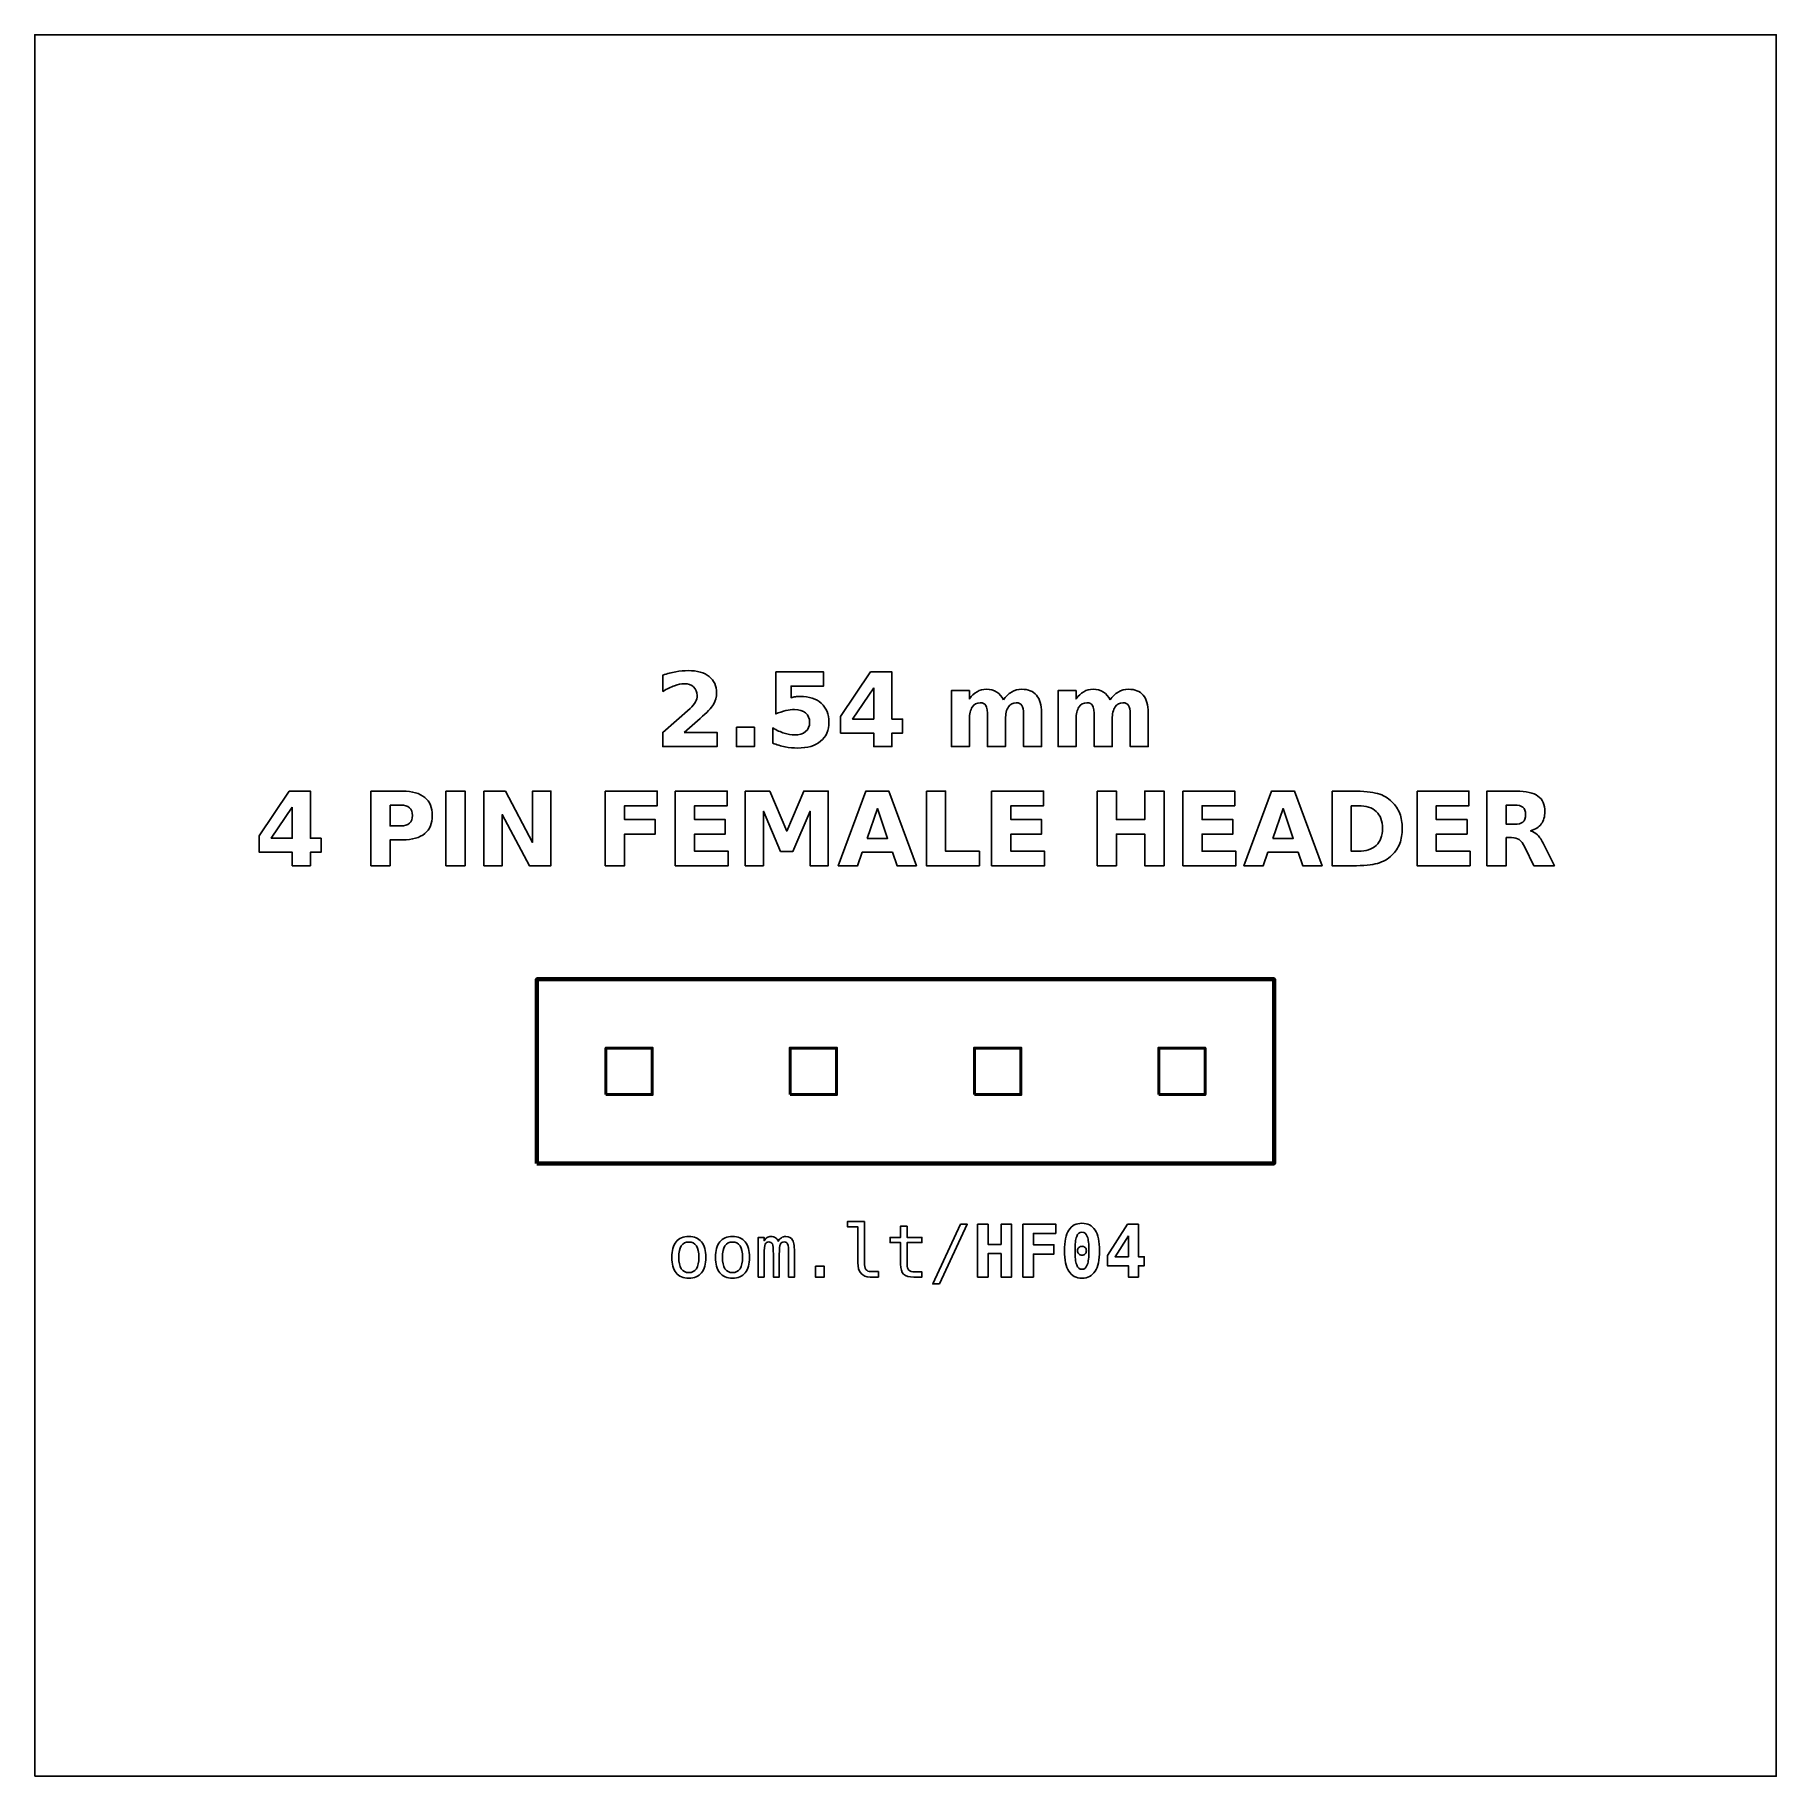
# Model space of a CAD drawing. Header units: centimetres. Extents: x -11.7 to -9.3, y -16.05 to -13.65.
import ezdxf

# ---------------------------------------------------------------- set-up
doc = ezdxf.new("R2010")
doc.units = ezdxf.units.CM
doc.header["$MEASUREMENT"] = 0
doc.layers.add('Layer 1', color=7, linetype='Continuous')

msp = doc.modelspace()

# ---------------------------------------------------------------- linework, layer by layer
at = {"layer": 'Layer 1', "color": 7}
msp.add_lwpolyline([(-11.7, -16.05), (-9.3, -16.05), (-9.3, -13.65), (-11.7, -13.65), (-11.7, -16.05)], close=True, dxfattribs=at)
at = {"layer": 'Layer 1', "color": 7, "lineweight": 100}
msp.add_lwpolyline([(-11.008, -15.20555), (-9.992, -15.20555), (-9.992, -14.95155), (-11.008, -14.95155), (-11.008, -15.20555)], close=True, dxfattribs=at)
at = {"layer": 'Layer 1', "color": 7, "lineweight": 50}
for points in [[(-10.913, -15.11055), (-10.849, -15.11055), (-10.849, -15.04655), (-10.913, -15.04655), (-10.913, -15.11055)], [(-10.659, -15.11055), (-10.595, -15.11055), (-10.595, -15.04655), (-10.659, -15.04655), (-10.659, -15.11055)], [(-10.405, -15.11055), (-10.341, -15.11055), (-10.341, -15.04655), (-10.405, -15.04655), (-10.405, -15.11055)], [(-10.151, -15.11055), (-10.087, -15.11055), (-10.087, -15.04655), (-10.151, -15.04655), (-10.151, -15.11055)]]:
    msp.add_lwpolyline(points, close=True, dxfattribs=at)
at = {"layer": 'Layer 1', "color": 250}
for points, knots in [([(-10.80503, -14.61152), (-10.80503, -14.61152), (-10.75975, -14.61152), (-10.75975, -14.61152), (-10.75975, -14.61152), (-10.75975, -14.61152), (-10.75975, -14.63102), (-10.75975, -14.63102), (-10.75975, -14.63102), (-10.75975, -14.63102), (-10.83452, -14.63102), (-10.83452, -14.63102), (-10.83452, -14.63102), (-10.83452, -14.63102), (-10.83452, -14.61152), (-10.83452, -14.61152), (-10.83452, -14.61152), (-10.83452, -14.61152), (-10.79696, -14.57839), (-10.79696, -14.57839), (-10.79696, -14.57839), (-10.7936, -14.57535), (-10.79113, -14.57239), (-10.78953, -14.5695), (-10.78953, -14.5695), (-10.78791, -14.5666), (-10.78711, -14.56359), (-10.78711, -14.56046), (-10.78711, -14.56046), (-10.78711, -14.55564), (-10.78873, -14.55176), (-10.79197, -14.54882), (-10.79197, -14.54882), (-10.7952, -14.54588), (-10.7995, -14.54443), (-10.80489, -14.54443), (-10.80489, -14.54443), (-10.80902, -14.54443), (-10.81354, -14.54532), (-10.81846, -14.54708), (-10.81846, -14.54708), (-10.82337, -14.54885), (-10.82864, -14.55148), (-10.83424, -14.55496), (-10.83424, -14.55496), (-10.83424, -14.55496), (-10.83424, -14.53236), (-10.83424, -14.53236), (-10.83424, -14.53236), (-10.82826, -14.53039), (-10.82236, -14.52888), (-10.81653, -14.52785), (-10.81653, -14.52785), (-10.81069, -14.52681), (-10.80498, -14.52629), (-10.79936, -14.52629), (-10.79936, -14.52629), (-10.78706, -14.52629), (-10.77749, -14.529), (-10.77067, -14.53443), (-10.77067, -14.53443), (-10.76385, -14.53984), (-10.76044, -14.54739), (-10.76044, -14.5571), (-10.76044, -14.5571), (-10.76044, -14.5627), (-10.76189, -14.56792), (-10.76479, -14.57277), (-10.76479, -14.57277), (-10.76768, -14.57761), (-10.77377, -14.5841), (-10.78304, -14.59224), (-10.78304, -14.59224), (-10.78304, -14.59224), (-10.80503, -14.61152), (-10.80503, -14.61152)], [0, 0, 0, 0, 0.0526316, 0.0526316, 0.0526316, 0.0526316, 0.1052632, 0.1052632, 0.1052632, 0.1052632, 0.1578947, 0.1578947, 0.1578947, 0.1578947, 0.2105263, 0.2105263, 0.2105263, 0.2105263, 0.2631579, 0.2631579, 0.2631579, 0.2631579, 0.3157895, 0.3157895, 0.3157895, 0.3157895, 0.3684211, 0.3684211, 0.3684211, 0.3684211, 0.4210526, 0.4210526, 0.4210526, 0.4210526, 0.4736842, 0.4736842, 0.4736842, 0.4736842, 0.5263158, 0.5263158, 0.5263158, 0.5263158, 0.5789474, 0.5789474, 0.5789474, 0.5789474, 0.6315789, 0.6315789, 0.6315789, 0.6315789, 0.6842105, 0.6842105, 0.6842105, 0.6842105, 0.7368421, 0.7368421, 0.7368421, 0.7368421, 0.7894737, 0.7894737, 0.7894737, 0.7894737, 0.8421053, 0.8421053, 0.8421053, 0.8421053, 0.8947368, 0.8947368, 0.8947368, 0.8947368, 0.9473684, 0.9473684, 0.9473684, 0.9473684, 1, 1, 1, 1]), ([(-10.67894, -14.52815), (-10.67894, -14.52815), (-10.613, -14.52815), (-10.613, -14.52815), (-10.613, -14.52815), (-10.613, -14.52815), (-10.613, -14.54765), (-10.613, -14.54765), (-10.613, -14.54765), (-10.613, -14.54765), (-10.6578, -14.54765), (-10.6578, -14.54765), (-10.6578, -14.54765), (-10.6578, -14.54765), (-10.6578, -14.56357), (-10.6578, -14.56357), (-10.6578, -14.56357), (-10.65578, -14.56303), (-10.65375, -14.56261), (-10.65171, -14.5623), (-10.65171, -14.5623), (-10.64966, -14.56199), (-10.64752, -14.56185), (-10.64533, -14.56185), (-10.64533, -14.56185), (-10.63278, -14.56185), (-10.62302, -14.56498), (-10.61603, -14.57126), (-10.61603, -14.57126), (-10.60905, -14.57752), (-10.60557, -14.58626), (-10.60557, -14.59746), (-10.60557, -14.59746), (-10.60557, -14.60858), (-10.60938, -14.61729), (-10.61697, -14.62359), (-10.61697, -14.62359), (-10.62457, -14.62987), (-10.63513, -14.63302), (-10.64863, -14.63302), (-10.64863, -14.63302), (-10.65446, -14.63302), (-10.66025, -14.63245), (-10.66596, -14.63133), (-10.66596, -14.63133), (-10.67168, -14.6302), (-10.67737, -14.6285), (-10.68301, -14.6262), (-10.68301, -14.6262), (-10.68301, -14.6262), (-10.68301, -14.60531), (-10.68301, -14.60531), (-10.68301, -14.60531), (-10.67741, -14.60854), (-10.6721, -14.61094), (-10.66707, -14.61253), (-10.66707, -14.61253), (-10.66203, -14.61416), (-10.65728, -14.61496), (-10.65284, -14.61496), (-10.65284, -14.61496), (-10.64639, -14.61496), (-10.64134, -14.61338), (-10.63764, -14.61023), (-10.63764, -14.61023), (-10.63395, -14.6071), (-10.63209, -14.60285), (-10.63209, -14.59746), (-10.63209, -14.59746), (-10.63209, -14.59205), (-10.63395, -14.58779), (-10.63764, -14.58467), (-10.63764, -14.58467), (-10.64134, -14.58154), (-10.64639, -14.57999), (-10.65284, -14.57999), (-10.65284, -14.57999), (-10.65665, -14.57999), (-10.66072, -14.58048), (-10.66502, -14.58147), (-10.66502, -14.58147), (-10.66935, -14.58245), (-10.67398, -14.58398), (-10.67894, -14.58605), (-10.67894, -14.58605), (-10.67894, -14.58605), (-10.67894, -14.52815), (-10.67894, -14.52815)], [0, 0, 0, 0, 0.0454545, 0.0454545, 0.0454545, 0.0454545, 0.0909091, 0.0909091, 0.0909091, 0.0909091, 0.1363636, 0.1363636, 0.1363636, 0.1363636, 0.1818182, 0.1818182, 0.1818182, 0.1818182, 0.2272727, 0.2272727, 0.2272727, 0.2272727, 0.2727273, 0.2727273, 0.2727273, 0.2727273, 0.3181818, 0.3181818, 0.3181818, 0.3181818, 0.3636364, 0.3636364, 0.3636364, 0.3636364, 0.4090909, 0.4090909, 0.4090909, 0.4090909, 0.4545455, 0.4545455, 0.4545455, 0.4545455, 0.5, 0.5, 0.5, 0.5, 0.5454545, 0.5454545, 0.5454545, 0.5454545, 0.5909091, 0.5909091, 0.5909091, 0.5909091, 0.6363636, 0.6363636, 0.6363636, 0.6363636, 0.6818182, 0.6818182, 0.6818182, 0.6818182, 0.7272727, 0.7272727, 0.7272727, 0.7272727, 0.7727273, 0.7727273, 0.7727273, 0.7727273, 0.8181818, 0.8181818, 0.8181818, 0.8181818, 0.8636364, 0.8636364, 0.8636364, 0.8636364, 0.9090909, 0.9090909, 0.9090909, 0.9090909, 0.9545455, 0.9545455, 0.9545455, 0.9545455, 1, 1, 1, 1]), ([(-10.54816, -14.52815), (-10.54816, -14.52815), (-10.51866, -14.52815), (-10.51866, -14.52815), (-10.51866, -14.52815), (-10.51866, -14.52815), (-10.51866, -14.59306), (-10.51866, -14.59306), (-10.51866, -14.59306), (-10.51866, -14.59306), (-10.50399, -14.59306), (-10.50399, -14.59306), (-10.50399, -14.59306), (-10.50399, -14.59306), (-10.50399, -14.61228), (-10.50399, -14.61228), (-10.50399, -14.61228), (-10.50399, -14.61228), (-10.51866, -14.61228), (-10.51866, -14.61228), (-10.51866, -14.61228), (-10.51866, -14.61228), (-10.51866, -14.63102), (-10.51866, -14.63102), (-10.51866, -14.63102), (-10.51866, -14.63102), (-10.54373, -14.63102), (-10.54373, -14.63102), (-10.54373, -14.63102), (-10.54373, -14.63102), (-10.54373, -14.61228), (-10.54373, -14.61228), (-10.54373, -14.61228), (-10.54373, -14.61228), (-10.58936, -14.61228), (-10.58936, -14.61228), (-10.58936, -14.61228), (-10.58936, -14.61228), (-10.58936, -14.58953), (-10.58936, -14.58953), (-10.58936, -14.58953), (-10.58936, -14.58953), (-10.54816, -14.52815), (-10.54816, -14.52815)], [0, 0, 0, 0, 0.0909091, 0.0909091, 0.0909091, 0.0909091, 0.1818182, 0.1818182, 0.1818182, 0.1818182, 0.2727273, 0.2727273, 0.2727273, 0.2727273, 0.3636364, 0.3636364, 0.3636364, 0.3636364, 0.4545455, 0.4545455, 0.4545455, 0.4545455, 0.5454545, 0.5454545, 0.5454545, 0.5454545, 0.6363636, 0.6363636, 0.6363636, 0.6363636, 0.7272727, 0.7272727, 0.7272727, 0.7272727, 0.8181818, 0.8181818, 0.8181818, 0.8181818, 0.9090909, 0.9090909, 0.9090909, 0.9090909, 1, 1, 1, 1]), ([(-10.54373, -14.55), (-10.54373, -14.55), (-10.57283, -14.59306), (-10.57283, -14.59306), (-10.57283, -14.59306), (-10.57283, -14.59306), (-10.54373, -14.59306), (-10.54373, -14.59306), (-10.54373, -14.59306), (-10.54373, -14.59306), (-10.54373, -14.55), (-10.54373, -14.55)], [0, 0, 0, 0, 0.3333333, 0.3333333, 0.3333333, 0.3333333, 0.6666667, 0.6666667, 0.6666667, 0.6666667, 1, 1, 1, 1]), ([(-10.36502, -14.56667), (-10.36189, -14.5619), (-10.3582, -14.55825), (-10.35389, -14.55576), (-10.35389, -14.55576), (-10.34959, -14.55324), (-10.34489, -14.552), (-10.33974, -14.552), (-10.33974, -14.552), (-10.33087, -14.552), (-10.32412, -14.55473), (-10.31949, -14.56021), (-10.31949, -14.56021), (-10.31485, -14.56566), (-10.31252, -14.57361), (-10.31252, -14.58403), (-10.31252, -14.58403), (-10.31252, -14.58403), (-10.31252, -14.63102), (-10.31252, -14.63102), (-10.31252, -14.63102), (-10.31252, -14.63102), (-10.33734, -14.63102), (-10.33734, -14.63102), (-10.33734, -14.63102), (-10.33734, -14.63102), (-10.33734, -14.59078), (-10.33734, -14.59078), (-10.33734, -14.59078), (-10.33729, -14.59019), (-10.33727, -14.58958), (-10.33724, -14.58892), (-10.33724, -14.58892), (-10.33722, -14.58829), (-10.3372, -14.58737), (-10.3372, -14.58617), (-10.3372, -14.58617), (-10.3372, -14.58071), (-10.33799, -14.57674), (-10.33962, -14.57429), (-10.33962, -14.57429), (-10.34122, -14.57182), (-10.3438, -14.5706), (-10.34738, -14.5706), (-10.34738, -14.5706), (-10.35208, -14.5706), (-10.35568, -14.57253), (-10.35824, -14.57639), (-10.35824, -14.57639), (-10.36078, -14.58024), (-10.3621, -14.58582), (-10.3622, -14.59313), (-10.3622, -14.59313), (-10.3622, -14.59313), (-10.3622, -14.63102), (-10.3622, -14.63102), (-10.3622, -14.63102), (-10.3622, -14.63102), (-10.38701, -14.63102), (-10.38701, -14.63102), (-10.38701, -14.63102), (-10.38701, -14.63102), (-10.38701, -14.59078), (-10.38701, -14.59078), (-10.38701, -14.59078), (-10.38701, -14.58224), (-10.38774, -14.57674), (-10.38922, -14.57429), (-10.38922, -14.57429), (-10.39068, -14.57182), (-10.39329, -14.5706), (-10.39705, -14.5706), (-10.39705, -14.5706), (-10.4018, -14.5706), (-10.40545, -14.57255), (-10.40801, -14.57643), (-10.40801, -14.57643), (-10.41057, -14.58031), (-10.41187, -14.58584), (-10.41187, -14.59306), (-10.41187, -14.59306), (-10.41187, -14.59306), (-10.41187, -14.63102), (-10.41187, -14.63102), (-10.41187, -14.63102), (-10.41187, -14.63102), (-10.43668, -14.63102), (-10.43668, -14.63102), (-10.43668, -14.63102), (-10.43668, -14.63102), (-10.43668, -14.55386), (-10.43668, -14.55386), (-10.43668, -14.55386), (-10.43668, -14.55386), (-10.41187, -14.55386), (-10.41187, -14.55386), (-10.41187, -14.55386), (-10.41187, -14.55386), (-10.41187, -14.56517), (-10.41187, -14.56517), (-10.41187, -14.56517), (-10.40883, -14.56079), (-10.40535, -14.55753), (-10.40142, -14.55531), (-10.40142, -14.55531), (-10.3975, -14.5531), (-10.39317, -14.552), (-10.38844, -14.552), (-10.38844, -14.552), (-10.38313, -14.552), (-10.3784, -14.55329), (-10.37433, -14.55586), (-10.37433, -14.55586), (-10.37024, -14.55844), (-10.36713, -14.56204), (-10.36502, -14.56667)], [0, 0, 0, 0, 0.0344828, 0.0344828, 0.0344828, 0.0344828, 0.0689655, 0.0689655, 0.0689655, 0.0689655, 0.1034483, 0.1034483, 0.1034483, 0.1034483, 0.137931, 0.137931, 0.137931, 0.137931, 0.1724138, 0.1724138, 0.1724138, 0.1724138, 0.2068966, 0.2068966, 0.2068966, 0.2068966, 0.2413793, 0.2413793, 0.2413793, 0.2413793, 0.2758621, 0.2758621, 0.2758621, 0.2758621, 0.3103448, 0.3103448, 0.3103448, 0.3103448, 0.3448276, 0.3448276, 0.3448276, 0.3448276, 0.3793103, 0.3793103, 0.3793103, 0.3793103, 0.4137931, 0.4137931, 0.4137931, 0.4137931, 0.4482759, 0.4482759, 0.4482759, 0.4482759, 0.4827586, 0.4827586, 0.4827586, 0.4827586, 0.5172414, 0.5172414, 0.5172414, 0.5172414, 0.5517241, 0.5517241, 0.5517241, 0.5517241, 0.5862069, 0.5862069, 0.5862069, 0.5862069, 0.6206897, 0.6206897, 0.6206897, 0.6206897, 0.6551724, 0.6551724, 0.6551724, 0.6551724, 0.6896552, 0.6896552, 0.6896552, 0.6896552, 0.7241379, 0.7241379, 0.7241379, 0.7241379, 0.7586207, 0.7586207, 0.7586207, 0.7586207, 0.7931034, 0.7931034, 0.7931034, 0.7931034, 0.8275862, 0.8275862, 0.8275862, 0.8275862, 0.862069, 0.862069, 0.862069, 0.862069, 0.8965517, 0.8965517, 0.8965517, 0.8965517, 0.9310345, 0.9310345, 0.9310345, 0.9310345, 0.9655172, 0.9655172, 0.9655172, 0.9655172, 1, 1, 1, 1]), ([(-10.21798, -14.56667), (-10.21485, -14.5619), (-10.21116, -14.55825), (-10.20685, -14.55576), (-10.20685, -14.55576), (-10.20255, -14.55324), (-10.19785, -14.552), (-10.1927, -14.552), (-10.1927, -14.552), (-10.18383, -14.552), (-10.17708, -14.55473), (-10.17245, -14.56021), (-10.17245, -14.56021), (-10.16781, -14.56566), (-10.16548, -14.57361), (-10.16548, -14.58403), (-10.16548, -14.58403), (-10.16548, -14.58403), (-10.16548, -14.63102), (-10.16548, -14.63102), (-10.16548, -14.63102), (-10.16548, -14.63102), (-10.1903, -14.63102), (-10.1903, -14.63102), (-10.1903, -14.63102), (-10.1903, -14.63102), (-10.1903, -14.59078), (-10.1903, -14.59078), (-10.1903, -14.59078), (-10.19025, -14.59019), (-10.19023, -14.58958), (-10.1902, -14.58892), (-10.1902, -14.58892), (-10.19018, -14.58829), (-10.19016, -14.58737), (-10.19016, -14.58617), (-10.19016, -14.58617), (-10.19016, -14.58071), (-10.19095, -14.57674), (-10.19258, -14.57429), (-10.19258, -14.57429), (-10.19418, -14.57182), (-10.19676, -14.5706), (-10.20034, -14.5706), (-10.20034, -14.5706), (-10.20504, -14.5706), (-10.20864, -14.57253), (-10.2112, -14.57639), (-10.2112, -14.57639), (-10.21374, -14.58024), (-10.21506, -14.58582), (-10.21516, -14.59313), (-10.21516, -14.59313), (-10.21516, -14.59313), (-10.21516, -14.63102), (-10.21516, -14.63102), (-10.21516, -14.63102), (-10.21516, -14.63102), (-10.23997, -14.63102), (-10.23997, -14.63102), (-10.23997, -14.63102), (-10.23997, -14.63102), (-10.23997, -14.59078), (-10.23997, -14.59078), (-10.23997, -14.59078), (-10.23997, -14.58224), (-10.2407, -14.57674), (-10.24218, -14.57429), (-10.24218, -14.57429), (-10.24364, -14.57182), (-10.24625, -14.5706), (-10.25001, -14.5706), (-10.25001, -14.5706), (-10.25476, -14.5706), (-10.25841, -14.57255), (-10.26097, -14.57643), (-10.26097, -14.57643), (-10.26353, -14.58031), (-10.26483, -14.58584), (-10.26483, -14.59306), (-10.26483, -14.59306), (-10.26483, -14.59306), (-10.26483, -14.63102), (-10.26483, -14.63102), (-10.26483, -14.63102), (-10.26483, -14.63102), (-10.28964, -14.63102), (-10.28964, -14.63102), (-10.28964, -14.63102), (-10.28964, -14.63102), (-10.28964, -14.55386), (-10.28964, -14.55386), (-10.28964, -14.55386), (-10.28964, -14.55386), (-10.26483, -14.55386), (-10.26483, -14.55386), (-10.26483, -14.55386), (-10.26483, -14.55386), (-10.26483, -14.56517), (-10.26483, -14.56517), (-10.26483, -14.56517), (-10.26179, -14.56079), (-10.25831, -14.55753), (-10.25438, -14.55531), (-10.25438, -14.55531), (-10.25046, -14.5531), (-10.24613, -14.552), (-10.2414, -14.552), (-10.2414, -14.552), (-10.23609, -14.552), (-10.23136, -14.55329), (-10.22729, -14.55586), (-10.22729, -14.55586), (-10.2232, -14.55844), (-10.22009, -14.56204), (-10.21798, -14.56667)], [0, 0, 0, 0, 0.0344828, 0.0344828, 0.0344828, 0.0344828, 0.0689655, 0.0689655, 0.0689655, 0.0689655, 0.1034483, 0.1034483, 0.1034483, 0.1034483, 0.137931, 0.137931, 0.137931, 0.137931, 0.1724138, 0.1724138, 0.1724138, 0.1724138, 0.2068966, 0.2068966, 0.2068966, 0.2068966, 0.2413793, 0.2413793, 0.2413793, 0.2413793, 0.2758621, 0.2758621, 0.2758621, 0.2758621, 0.3103448, 0.3103448, 0.3103448, 0.3103448, 0.3448276, 0.3448276, 0.3448276, 0.3448276, 0.3793103, 0.3793103, 0.3793103, 0.3793103, 0.4137931, 0.4137931, 0.4137931, 0.4137931, 0.4482759, 0.4482759, 0.4482759, 0.4482759, 0.4827586, 0.4827586, 0.4827586, 0.4827586, 0.5172414, 0.5172414, 0.5172414, 0.5172414, 0.5517241, 0.5517241, 0.5517241, 0.5517241, 0.5862069, 0.5862069, 0.5862069, 0.5862069, 0.6206897, 0.6206897, 0.6206897, 0.6206897, 0.6551724, 0.6551724, 0.6551724, 0.6551724, 0.6896552, 0.6896552, 0.6896552, 0.6896552, 0.7241379, 0.7241379, 0.7241379, 0.7241379, 0.7586207, 0.7586207, 0.7586207, 0.7586207, 0.7931034, 0.7931034, 0.7931034, 0.7931034, 0.8275862, 0.8275862, 0.8275862, 0.8275862, 0.862069, 0.862069, 0.862069, 0.862069, 0.8965517, 0.8965517, 0.8965517, 0.8965517, 0.9310345, 0.9310345, 0.9310345, 0.9310345, 0.9655172, 0.9655172, 0.9655172, 0.9655172, 1, 1, 1, 1]), ([(-10.73311, -14.60435), (-10.73311, -14.60435), (-10.70829, -14.60435), (-10.70829, -14.60435), (-10.70829, -14.60435), (-10.70829, -14.60435), (-10.70829, -14.63102), (-10.70829, -14.63102), (-10.70829, -14.63102), (-10.70829, -14.63102), (-10.73311, -14.63102), (-10.73311, -14.63102), (-10.73311, -14.63102), (-10.73311, -14.63102), (-10.73311, -14.60435), (-10.73311, -14.60435)], [0, 0, 0, 0, 0.25, 0.25, 0.25, 0.25, 0.5, 0.5, 0.5, 0.5, 0.75, 0.75, 0.75, 0.75, 1, 1, 1, 1]), ([(-11.34956, -14.6924), (-11.34956, -14.6924), (-11.32006, -14.6924), (-11.32006, -14.6924), (-11.32006, -14.6924), (-11.32006, -14.6924), (-11.32006, -14.75731), (-11.32006, -14.75731), (-11.32006, -14.75731), (-11.32006, -14.75731), (-11.30539, -14.75731), (-11.30539, -14.75731), (-11.30539, -14.75731), (-11.30539, -14.75731), (-11.30539, -14.77653), (-11.30539, -14.77653), (-11.30539, -14.77653), (-11.30539, -14.77653), (-11.32006, -14.77653), (-11.32006, -14.77653), (-11.32006, -14.77653), (-11.32006, -14.77653), (-11.32006, -14.79527), (-11.32006, -14.79527), (-11.32006, -14.79527), (-11.32006, -14.79527), (-11.34513, -14.79527), (-11.34513, -14.79527), (-11.34513, -14.79527), (-11.34513, -14.79527), (-11.34513, -14.77653), (-11.34513, -14.77653), (-11.34513, -14.77653), (-11.34513, -14.77653), (-11.39076, -14.77653), (-11.39076, -14.77653), (-11.39076, -14.77653), (-11.39076, -14.77653), (-11.39076, -14.75378), (-11.39076, -14.75378), (-11.39076, -14.75378), (-11.39076, -14.75378), (-11.34956, -14.6924), (-11.34956, -14.6924)], [0, 0, 0, 0, 0.0909091, 0.0909091, 0.0909091, 0.0909091, 0.1818182, 0.1818182, 0.1818182, 0.1818182, 0.2727273, 0.2727273, 0.2727273, 0.2727273, 0.3636364, 0.3636364, 0.3636364, 0.3636364, 0.4545455, 0.4545455, 0.4545455, 0.4545455, 0.5454545, 0.5454545, 0.5454545, 0.5454545, 0.6363636, 0.6363636, 0.6363636, 0.6363636, 0.7272727, 0.7272727, 0.7272727, 0.7272727, 0.8181818, 0.8181818, 0.8181818, 0.8181818, 0.9090909, 0.9090909, 0.9090909, 0.9090909, 1, 1, 1, 1]), ([(-11.23683, -14.6924), (-11.23683, -14.6924), (-11.19281, -14.6924), (-11.19281, -14.6924), (-11.19281, -14.6924), (-11.17971, -14.6924), (-11.16966, -14.69532), (-11.16265, -14.70113), (-11.16265, -14.70113), (-11.15565, -14.70694), (-11.15214, -14.71521), (-11.15214, -14.72596), (-11.15214, -14.72596), (-11.15214, -14.73673), (-11.15565, -14.74503), (-11.16265, -14.75084), (-11.16265, -14.75084), (-11.16966, -14.75665), (-11.17971, -14.75957), (-11.19281, -14.75957), (-11.19281, -14.75957), (-11.19281, -14.75957), (-11.2103, -14.75957), (-11.2103, -14.75957), (-11.2103, -14.75957), (-11.2103, -14.75957), (-11.2103, -14.79527), (-11.2103, -14.79527), (-11.2103, -14.79527), (-11.2103, -14.79527), (-11.23683, -14.79527), (-11.23683, -14.79527), (-11.23683, -14.79527), (-11.23683, -14.79527), (-11.23683, -14.6924), (-11.23683, -14.6924)], [0, 0, 0, 0, 0.1111111, 0.1111111, 0.1111111, 0.1111111, 0.2222222, 0.2222222, 0.2222222, 0.2222222, 0.3333333, 0.3333333, 0.3333333, 0.3333333, 0.4444444, 0.4444444, 0.4444444, 0.4444444, 0.5555556, 0.5555556, 0.5555556, 0.5555556, 0.6666667, 0.6666667, 0.6666667, 0.6666667, 0.7777778, 0.7777778, 0.7777778, 0.7777778, 0.8888889, 0.8888889, 0.8888889, 0.8888889, 1, 1, 1, 1]), ([(-11.2103, -14.71162), (-11.2103, -14.71162), (-11.2103, -14.74035), (-11.2103, -14.74035), (-11.2103, -14.74035), (-11.2103, -14.74035), (-11.19563, -14.74035), (-11.19563, -14.74035), (-11.19563, -14.74035), (-11.19048, -14.74035), (-11.1865, -14.73911), (-11.1837, -14.73659), (-11.1837, -14.73659), (-11.1809, -14.7341), (-11.17949, -14.73055), (-11.17949, -14.72596), (-11.17949, -14.72596), (-11.17949, -14.72135), (-11.1809, -14.71782), (-11.1837, -14.71533), (-11.1837, -14.71533), (-11.1865, -14.71286), (-11.19048, -14.71162), (-11.19563, -14.71162), (-11.19563, -14.71162), (-11.19563, -14.71162), (-11.2103, -14.71162), (-11.2103, -14.71162)], [0, 0, 0, 0, 0.1428571, 0.1428571, 0.1428571, 0.1428571, 0.2857143, 0.2857143, 0.2857143, 0.2857143, 0.4285714, 0.4285714, 0.4285714, 0.4285714, 0.5714286, 0.5714286, 0.5714286, 0.5714286, 0.7142857, 0.7142857, 0.7142857, 0.7142857, 0.8571429, 0.8571429, 0.8571429, 0.8571429, 1, 1, 1, 1]), ([(-11.13342, -14.6924), (-11.13342, -14.6924), (-11.10689, -14.6924), (-11.10689, -14.6924), (-11.10689, -14.6924), (-11.10689, -14.6924), (-11.10689, -14.79527), (-11.10689, -14.79527), (-11.10689, -14.79527), (-11.10689, -14.79527), (-11.13342, -14.79527), (-11.13342, -14.79527), (-11.13342, -14.79527), (-11.13342, -14.79527), (-11.13342, -14.6924), (-11.13342, -14.6924)], [0, 0, 0, 0, 0.25, 0.25, 0.25, 0.25, 0.5, 0.5, 0.5, 0.5, 0.75, 0.75, 0.75, 0.75, 1, 1, 1, 1]), ([(-11.08093, -14.6924), (-11.08093, -14.6924), (-11.0513, -14.6924), (-11.0513, -14.6924), (-11.0513, -14.6924), (-11.0513, -14.6924), (-11.01388, -14.76296), (-11.01388, -14.76296), (-11.01388, -14.76296), (-11.01388, -14.76296), (-11.01388, -14.6924), (-11.01388, -14.6924), (-11.01388, -14.6924), (-11.01388, -14.6924), (-10.98874, -14.6924), (-10.98874, -14.6924), (-10.98874, -14.6924), (-10.98874, -14.6924), (-10.98874, -14.79527), (-10.98874, -14.79527), (-10.98874, -14.79527), (-10.98874, -14.79527), (-11.01837, -14.79527), (-11.01837, -14.79527), (-11.01837, -14.79527), (-11.01837, -14.79527), (-11.05579, -14.72471), (-11.05579, -14.72471), (-11.05579, -14.72471), (-11.05579, -14.72471), (-11.05579, -14.79527), (-11.05579, -14.79527), (-11.05579, -14.79527), (-11.05579, -14.79527), (-11.08093, -14.79527), (-11.08093, -14.79527), (-11.08093, -14.79527), (-11.08093, -14.79527), (-11.08093, -14.6924), (-11.08093, -14.6924)], [0, 0, 0, 0, 0.1, 0.1, 0.1, 0.1, 0.2, 0.2, 0.2, 0.2, 0.3, 0.3, 0.3, 0.3, 0.4, 0.4, 0.4, 0.4, 0.5, 0.5, 0.5, 0.5, 0.6, 0.6, 0.6, 0.6, 0.7, 0.7, 0.7, 0.7, 0.8, 0.8, 0.8, 0.8, 0.9, 0.9, 0.9, 0.9, 1, 1, 1, 1]), ([(-10.91371, -14.6924), (-10.91371, -14.6924), (-10.84212, -14.6924), (-10.84212, -14.6924), (-10.84212, -14.6924), (-10.84212, -14.6924), (-10.84212, -14.71246), (-10.84212, -14.71246), (-10.84212, -14.71246), (-10.84212, -14.71246), (-10.88718, -14.71246), (-10.88718, -14.71246), (-10.88718, -14.71246), (-10.88718, -14.71246), (-10.88718, -14.73161), (-10.88718, -14.73161), (-10.88718, -14.73161), (-10.88718, -14.73161), (-10.8448, -14.73161), (-10.8448, -14.73161), (-10.8448, -14.73161), (-10.8448, -14.73161), (-10.8448, -14.75167), (-10.8448, -14.75167), (-10.8448, -14.75167), (-10.8448, -14.75167), (-10.88718, -14.75167), (-10.88718, -14.75167), (-10.88718, -14.75167), (-10.88718, -14.75167), (-10.88718, -14.79527), (-10.88718, -14.79527), (-10.88718, -14.79527), (-10.88718, -14.79527), (-10.91371, -14.79527), (-10.91371, -14.79527), (-10.91371, -14.79527), (-10.91371, -14.79527), (-10.91371, -14.6924), (-10.91371, -14.6924)], [0, 0, 0, 0, 0.1, 0.1, 0.1, 0.1, 0.2, 0.2, 0.2, 0.2, 0.3, 0.3, 0.3, 0.3, 0.4, 0.4, 0.4, 0.4, 0.5, 0.5, 0.5, 0.5, 0.6, 0.6, 0.6, 0.6, 0.7, 0.7, 0.7, 0.7, 0.8, 0.8, 0.8, 0.8, 0.9, 0.9, 0.9, 0.9, 1, 1, 1, 1]), ([(-10.81731, -14.6924), (-10.81731, -14.6924), (-10.74572, -14.6924), (-10.74572, -14.6924), (-10.74572, -14.6924), (-10.74572, -14.6924), (-10.74572, -14.71246), (-10.74572, -14.71246), (-10.74572, -14.71246), (-10.74572, -14.71246), (-10.79078, -14.71246), (-10.79078, -14.71246), (-10.79078, -14.71246), (-10.79078, -14.71246), (-10.79078, -14.73161), (-10.79078, -14.73161), (-10.79078, -14.73161), (-10.79078, -14.73161), (-10.74843, -14.73161), (-10.74843, -14.73161), (-10.74843, -14.73161), (-10.74843, -14.73161), (-10.74843, -14.75167), (-10.74843, -14.75167), (-10.74843, -14.75167), (-10.74843, -14.75167), (-10.79078, -14.75167), (-10.79078, -14.75167), (-10.79078, -14.75167), (-10.79078, -14.75167), (-10.79078, -14.77521), (-10.79078, -14.77521), (-10.79078, -14.77521), (-10.79078, -14.77521), (-10.74422, -14.77521), (-10.74422, -14.77521), (-10.74422, -14.77521), (-10.74422, -14.77521), (-10.74422, -14.79527), (-10.74422, -14.79527), (-10.74422, -14.79527), (-10.74422, -14.79527), (-10.81731, -14.79527), (-10.81731, -14.79527), (-10.81731, -14.79527), (-10.81731, -14.79527), (-10.81731, -14.6924), (-10.81731, -14.6924)], [0, 0, 0, 0, 0.0833333, 0.0833333, 0.0833333, 0.0833333, 0.1666667, 0.1666667, 0.1666667, 0.1666667, 0.25, 0.25, 0.25, 0.25, 0.3333333, 0.3333333, 0.3333333, 0.3333333, 0.4166667, 0.4166667, 0.4166667, 0.4166667, 0.5, 0.5, 0.5, 0.5, 0.5833333, 0.5833333, 0.5833333, 0.5833333, 0.6666667, 0.6666667, 0.6666667, 0.6666667, 0.75, 0.75, 0.75, 0.75, 0.8333333, 0.8333333, 0.8333333, 0.8333333, 0.9166667, 0.9166667, 0.9166667, 0.9166667, 1, 1, 1, 1]), ([(-10.72091, -14.6924), (-10.72091, -14.6924), (-10.68716, -14.6924), (-10.68716, -14.6924), (-10.68716, -14.6924), (-10.68716, -14.6924), (-10.66371, -14.74746), (-10.66371, -14.74746), (-10.66371, -14.74746), (-10.66371, -14.74746), (-10.64015, -14.6924), (-10.64015, -14.6924), (-10.64015, -14.6924), (-10.64015, -14.6924), (-10.60647, -14.6924), (-10.60647, -14.6924), (-10.60647, -14.6924), (-10.60647, -14.6924), (-10.60647, -14.79527), (-10.60647, -14.79527), (-10.60647, -14.79527), (-10.60647, -14.79527), (-10.63154, -14.79527), (-10.63154, -14.79527), (-10.63154, -14.79527), (-10.63154, -14.79527), (-10.63154, -14.72003), (-10.63154, -14.72003), (-10.63154, -14.72003), (-10.63154, -14.72003), (-10.65525, -14.77549), (-10.65525, -14.77549), (-10.65525, -14.77549), (-10.65525, -14.77549), (-10.67206, -14.77549), (-10.67206, -14.77549), (-10.67206, -14.77549), (-10.67206, -14.77549), (-10.69577, -14.72003), (-10.69577, -14.72003), (-10.69577, -14.72003), (-10.69577, -14.72003), (-10.69577, -14.79527), (-10.69577, -14.79527), (-10.69577, -14.79527), (-10.69577, -14.79527), (-10.72091, -14.79527), (-10.72091, -14.79527), (-10.72091, -14.79527), (-10.72091, -14.79527), (-10.72091, -14.6924), (-10.72091, -14.6924)], [0, 0, 0, 0, 0.0769231, 0.0769231, 0.0769231, 0.0769231, 0.1538462, 0.1538462, 0.1538462, 0.1538462, 0.2307692, 0.2307692, 0.2307692, 0.2307692, 0.3076923, 0.3076923, 0.3076923, 0.3076923, 0.3846154, 0.3846154, 0.3846154, 0.3846154, 0.4615385, 0.4615385, 0.4615385, 0.4615385, 0.5384615, 0.5384615, 0.5384615, 0.5384615, 0.6153846, 0.6153846, 0.6153846, 0.6153846, 0.6923077, 0.6923077, 0.6923077, 0.6923077, 0.7692308, 0.7692308, 0.7692308, 0.7692308, 0.8461538, 0.8461538, 0.8461538, 0.8461538, 0.9230769, 0.9230769, 0.9230769, 0.9230769, 1, 1, 1, 1]), ([(-10.51806, -14.77655), (-10.51806, -14.77655), (-10.55955, -14.77655), (-10.55955, -14.77655), (-10.55955, -14.77655), (-10.55955, -14.77655), (-10.56609, -14.79527), (-10.56609, -14.79527), (-10.56609, -14.79527), (-10.56609, -14.79527), (-10.59276, -14.79527), (-10.59276, -14.79527), (-10.59276, -14.79527), (-10.59276, -14.79527), (-10.55466, -14.6924), (-10.55466, -14.6924), (-10.55466, -14.6924), (-10.55466, -14.6924), (-10.52303, -14.6924), (-10.52303, -14.6924), (-10.52303, -14.6924), (-10.52303, -14.6924), (-10.48493, -14.79527), (-10.48493, -14.79527), (-10.48493, -14.79527), (-10.48493, -14.79527), (-10.5116, -14.79527), (-10.5116, -14.79527), (-10.5116, -14.79527), (-10.5116, -14.79527), (-10.51806, -14.77655), (-10.51806, -14.77655)], [0, 0, 0, 0, 0.125, 0.125, 0.125, 0.125, 0.25, 0.25, 0.25, 0.25, 0.375, 0.375, 0.375, 0.375, 0.5, 0.5, 0.5, 0.5, 0.625, 0.625, 0.625, 0.625, 0.75, 0.75, 0.75, 0.75, 0.875, 0.875, 0.875, 0.875, 1, 1, 1, 1]), ([(-10.47126, -14.6924), (-10.47126, -14.6924), (-10.44473, -14.6924), (-10.44473, -14.6924), (-10.44473, -14.6924), (-10.44473, -14.6924), (-10.44473, -14.77521), (-10.44473, -14.77521), (-10.44473, -14.77521), (-10.44473, -14.77521), (-10.39817, -14.77521), (-10.39817, -14.77521), (-10.39817, -14.77521), (-10.39817, -14.77521), (-10.39817, -14.79527), (-10.39817, -14.79527), (-10.39817, -14.79527), (-10.39817, -14.79527), (-10.47126, -14.79527), (-10.47126, -14.79527), (-10.47126, -14.79527), (-10.47126, -14.79527), (-10.47126, -14.6924), (-10.47126, -14.6924)], [0, 0, 0, 0, 0.1666667, 0.1666667, 0.1666667, 0.1666667, 0.3333333, 0.3333333, 0.3333333, 0.3333333, 0.5, 0.5, 0.5, 0.5, 0.6666667, 0.6666667, 0.6666667, 0.6666667, 0.8333333, 0.8333333, 0.8333333, 0.8333333, 1, 1, 1, 1]), ([(-10.38135, -14.6924), (-10.38135, -14.6924), (-10.30976, -14.6924), (-10.30976, -14.6924), (-10.30976, -14.6924), (-10.30976, -14.6924), (-10.30976, -14.71246), (-10.30976, -14.71246), (-10.30976, -14.71246), (-10.30976, -14.71246), (-10.35482, -14.71246), (-10.35482, -14.71246), (-10.35482, -14.71246), (-10.35482, -14.71246), (-10.35482, -14.73161), (-10.35482, -14.73161), (-10.35482, -14.73161), (-10.35482, -14.73161), (-10.31247, -14.73161), (-10.31247, -14.73161), (-10.31247, -14.73161), (-10.31247, -14.73161), (-10.31247, -14.75167), (-10.31247, -14.75167), (-10.31247, -14.75167), (-10.31247, -14.75167), (-10.35482, -14.75167), (-10.35482, -14.75167), (-10.35482, -14.75167), (-10.35482, -14.75167), (-10.35482, -14.77521), (-10.35482, -14.77521), (-10.35482, -14.77521), (-10.35482, -14.77521), (-10.30826, -14.77521), (-10.30826, -14.77521), (-10.30826, -14.77521), (-10.30826, -14.77521), (-10.30826, -14.79527), (-10.30826, -14.79527), (-10.30826, -14.79527), (-10.30826, -14.79527), (-10.38135, -14.79527), (-10.38135, -14.79527), (-10.38135, -14.79527), (-10.38135, -14.79527), (-10.38135, -14.6924), (-10.38135, -14.6924)], [0, 0, 0, 0, 0.0833333, 0.0833333, 0.0833333, 0.0833333, 0.1666667, 0.1666667, 0.1666667, 0.1666667, 0.25, 0.25, 0.25, 0.25, 0.3333333, 0.3333333, 0.3333333, 0.3333333, 0.4166667, 0.4166667, 0.4166667, 0.4166667, 0.5, 0.5, 0.5, 0.5, 0.5833333, 0.5833333, 0.5833333, 0.5833333, 0.6666667, 0.6666667, 0.6666667, 0.6666667, 0.75, 0.75, 0.75, 0.75, 0.8333333, 0.8333333, 0.8333333, 0.8333333, 0.9166667, 0.9166667, 0.9166667, 0.9166667, 1, 1, 1, 1]), ([(-10.23582, -14.6924), (-10.23582, -14.6924), (-10.20929, -14.6924), (-10.20929, -14.6924), (-10.20929, -14.6924), (-10.20929, -14.6924), (-10.20929, -14.73161), (-10.20929, -14.73161), (-10.20929, -14.73161), (-10.20929, -14.73161), (-10.17016, -14.73161), (-10.17016, -14.73161), (-10.17016, -14.73161), (-10.17016, -14.73161), (-10.17016, -14.6924), (-10.17016, -14.6924), (-10.17016, -14.6924), (-10.17016, -14.6924), (-10.14363, -14.6924), (-10.14363, -14.6924), (-10.14363, -14.6924), (-10.14363, -14.6924), (-10.14363, -14.79527), (-10.14363, -14.79527), (-10.14363, -14.79527), (-10.14363, -14.79527), (-10.17016, -14.79527), (-10.17016, -14.79527), (-10.17016, -14.79527), (-10.17016, -14.79527), (-10.17016, -14.75167), (-10.17016, -14.75167), (-10.17016, -14.75167), (-10.17016, -14.75167), (-10.20929, -14.75167), (-10.20929, -14.75167), (-10.20929, -14.75167), (-10.20929, -14.75167), (-10.20929, -14.79527), (-10.20929, -14.79527), (-10.20929, -14.79527), (-10.20929, -14.79527), (-10.23582, -14.79527), (-10.23582, -14.79527), (-10.23582, -14.79527), (-10.23582, -14.79527), (-10.23582, -14.6924), (-10.23582, -14.6924)], [0, 0, 0, 0, 0.0833333, 0.0833333, 0.0833333, 0.0833333, 0.1666667, 0.1666667, 0.1666667, 0.1666667, 0.25, 0.25, 0.25, 0.25, 0.3333333, 0.3333333, 0.3333333, 0.3333333, 0.4166667, 0.4166667, 0.4166667, 0.4166667, 0.5, 0.5, 0.5, 0.5, 0.5833333, 0.5833333, 0.5833333, 0.5833333, 0.6666667, 0.6666667, 0.6666667, 0.6666667, 0.75, 0.75, 0.75, 0.75, 0.8333333, 0.8333333, 0.8333333, 0.8333333, 0.9166667, 0.9166667, 0.9166667, 0.9166667, 1, 1, 1, 1]), ([(-10.11773, -14.6924), (-10.11773, -14.6924), (-10.04614, -14.6924), (-10.04614, -14.6924), (-10.04614, -14.6924), (-10.04614, -14.6924), (-10.04614, -14.71246), (-10.04614, -14.71246), (-10.04614, -14.71246), (-10.04614, -14.71246), (-10.0912, -14.71246), (-10.0912, -14.71246), (-10.0912, -14.71246), (-10.0912, -14.71246), (-10.0912, -14.73161), (-10.0912, -14.73161), (-10.0912, -14.73161), (-10.0912, -14.73161), (-10.04885, -14.73161), (-10.04885, -14.73161), (-10.04885, -14.73161), (-10.04885, -14.73161), (-10.04885, -14.75167), (-10.04885, -14.75167), (-10.04885, -14.75167), (-10.04885, -14.75167), (-10.0912, -14.75167), (-10.0912, -14.75167), (-10.0912, -14.75167), (-10.0912, -14.75167), (-10.0912, -14.77521), (-10.0912, -14.77521), (-10.0912, -14.77521), (-10.0912, -14.77521), (-10.04464, -14.77521), (-10.04464, -14.77521), (-10.04464, -14.77521), (-10.04464, -14.77521), (-10.04464, -14.79527), (-10.04464, -14.79527), (-10.04464, -14.79527), (-10.04464, -14.79527), (-10.11773, -14.79527), (-10.11773, -14.79527), (-10.11773, -14.79527), (-10.11773, -14.79527), (-10.11773, -14.6924), (-10.11773, -14.6924)], [0, 0, 0, 0, 0.0833333, 0.0833333, 0.0833333, 0.0833333, 0.1666667, 0.1666667, 0.1666667, 0.1666667, 0.25, 0.25, 0.25, 0.25, 0.3333333, 0.3333333, 0.3333333, 0.3333333, 0.4166667, 0.4166667, 0.4166667, 0.4166667, 0.5, 0.5, 0.5, 0.5, 0.5833333, 0.5833333, 0.5833333, 0.5833333, 0.6666667, 0.6666667, 0.6666667, 0.6666667, 0.75, 0.75, 0.75, 0.75, 0.8333333, 0.8333333, 0.8333333, 0.8333333, 0.9166667, 0.9166667, 0.9166667, 0.9166667, 1, 1, 1, 1]), ([(-9.95891, -14.77655), (-9.95891, -14.77655), (-10.0004, -14.77655), (-10.0004, -14.77655), (-10.0004, -14.77655), (-10.0004, -14.77655), (-10.00694, -14.79527), (-10.00694, -14.79527), (-10.00694, -14.79527), (-10.00694, -14.79527), (-10.03361, -14.79527), (-10.03361, -14.79527), (-10.03361, -14.79527), (-10.03361, -14.79527), (-9.99551, -14.6924), (-9.99551, -14.6924), (-9.99551, -14.6924), (-9.99551, -14.6924), (-9.96388, -14.6924), (-9.96388, -14.6924), (-9.96388, -14.6924), (-9.96388, -14.6924), (-9.92578, -14.79527), (-9.92578, -14.79527), (-9.92578, -14.79527), (-9.92578, -14.79527), (-9.95245, -14.79527), (-9.95245, -14.79527), (-9.95245, -14.79527), (-9.95245, -14.79527), (-9.95891, -14.77655), (-9.95891, -14.77655)], [0, 0, 0, 0, 0.125, 0.125, 0.125, 0.125, 0.25, 0.25, 0.25, 0.25, 0.375, 0.375, 0.375, 0.375, 0.5, 0.5, 0.5, 0.5, 0.625, 0.625, 0.625, 0.625, 0.75, 0.75, 0.75, 0.75, 0.875, 0.875, 0.875, 0.875, 1, 1, 1, 1]), ([(-9.91211, -14.6924), (-9.91211, -14.6924), (-9.88412, -14.6924), (-9.88412, -14.6924), (-9.88412, -14.6924), (-9.86851, -14.6924), (-9.85689, -14.69351), (-9.84925, -14.69574), (-9.84925, -14.69574), (-9.8416, -14.69797), (-9.83504, -14.70174), (-9.82956, -14.70708), (-9.82956, -14.70708), (-9.82474, -14.71171), (-9.82117, -14.71707), (-9.81881, -14.72314), (-9.81881, -14.72314), (-9.81649, -14.72918), (-9.81531, -14.73605), (-9.81531, -14.74374), (-9.81531, -14.74374), (-9.81531, -14.7515), (-9.81649, -14.75842), (-9.81881, -14.76451), (-9.81881, -14.76451), (-9.82117, -14.7706), (-9.82474, -14.77596), (-9.82956, -14.78059), (-9.82956, -14.78059), (-9.83509, -14.78593), (-9.8417, -14.7897), (-9.84941, -14.79193), (-9.84941, -14.79193), (-9.85713, -14.79416), (-9.8687, -14.79527), (-9.88412, -14.79527), (-9.88412, -14.79527), (-9.88412, -14.79527), (-9.91211, -14.79527), (-9.91211, -14.79527), (-9.91211, -14.79527), (-9.91211, -14.79527), (-9.91211, -14.6924), (-9.91211, -14.6924)], [0, 0, 0, 0, 0.0909091, 0.0909091, 0.0909091, 0.0909091, 0.1818182, 0.1818182, 0.1818182, 0.1818182, 0.2727273, 0.2727273, 0.2727273, 0.2727273, 0.3636364, 0.3636364, 0.3636364, 0.3636364, 0.4545455, 0.4545455, 0.4545455, 0.4545455, 0.5454545, 0.5454545, 0.5454545, 0.5454545, 0.6363636, 0.6363636, 0.6363636, 0.6363636, 0.7272727, 0.7272727, 0.7272727, 0.7272727, 0.8181818, 0.8181818, 0.8181818, 0.8181818, 0.9090909, 0.9090909, 0.9090909, 0.9090909, 1, 1, 1, 1]), ([(-9.79499, -14.6924), (-9.79499, -14.6924), (-9.7234, -14.6924), (-9.7234, -14.6924), (-9.7234, -14.6924), (-9.7234, -14.6924), (-9.7234, -14.71246), (-9.7234, -14.71246), (-9.7234, -14.71246), (-9.7234, -14.71246), (-9.76846, -14.71246), (-9.76846, -14.71246), (-9.76846, -14.71246), (-9.76846, -14.71246), (-9.76846, -14.73161), (-9.76846, -14.73161), (-9.76846, -14.73161), (-9.76846, -14.73161), (-9.72611, -14.73161), (-9.72611, -14.73161), (-9.72611, -14.73161), (-9.72611, -14.73161), (-9.72611, -14.75167), (-9.72611, -14.75167), (-9.72611, -14.75167), (-9.72611, -14.75167), (-9.76846, -14.75167), (-9.76846, -14.75167), (-9.76846, -14.75167), (-9.76846, -14.75167), (-9.76846, -14.77521), (-9.76846, -14.77521), (-9.76846, -14.77521), (-9.76846, -14.77521), (-9.7219, -14.77521), (-9.7219, -14.77521), (-9.7219, -14.77521), (-9.7219, -14.77521), (-9.7219, -14.79527), (-9.7219, -14.79527), (-9.7219, -14.79527), (-9.7219, -14.79527), (-9.79499, -14.79527), (-9.79499, -14.79527), (-9.79499, -14.79527), (-9.79499, -14.79527), (-9.79499, -14.6924), (-9.79499, -14.6924)], [0, 0, 0, 0, 0.0833333, 0.0833333, 0.0833333, 0.0833333, 0.1666667, 0.1666667, 0.1666667, 0.1666667, 0.25, 0.25, 0.25, 0.25, 0.3333333, 0.3333333, 0.3333333, 0.3333333, 0.4166667, 0.4166667, 0.4166667, 0.4166667, 0.5, 0.5, 0.5, 0.5, 0.5833333, 0.5833333, 0.5833333, 0.5833333, 0.6666667, 0.6666667, 0.6666667, 0.6666667, 0.75, 0.75, 0.75, 0.75, 0.8333333, 0.8333333, 0.8333333, 0.8333333, 0.9166667, 0.9166667, 0.9166667, 0.9166667, 1, 1, 1, 1]), ([(-9.67206, -14.75635), (-9.67206, -14.75635), (-9.67206, -14.79527), (-9.67206, -14.79527), (-9.67206, -14.79527), (-9.67206, -14.79527), (-9.69859, -14.79527), (-9.69859, -14.79527), (-9.69859, -14.79527), (-9.69859, -14.79527), (-9.69859, -14.6924), (-9.69859, -14.6924), (-9.69859, -14.6924), (-9.69859, -14.6924), (-9.65807, -14.6924), (-9.65807, -14.6924), (-9.65807, -14.6924), (-9.64452, -14.6924), (-9.63457, -14.69468), (-9.62827, -14.69922), (-9.62827, -14.69922), (-9.62195, -14.70376), (-9.61879, -14.71096), (-9.61879, -14.72079), (-9.61879, -14.72079), (-9.61879, -14.72758), (-9.62044, -14.73318), (-9.62371, -14.73753), (-9.62371, -14.73753), (-9.627, -14.74191), (-9.63196, -14.74513), (-9.63857, -14.74718), (-9.63857, -14.74718), (-9.63495, -14.74802), (-9.63168, -14.74988), (-9.62881, -14.7528), (-9.62881, -14.7528), (-9.62594, -14.75571), (-9.62305, -14.76013), (-9.62011, -14.76606), (-9.62011, -14.76606), (-9.62011, -14.76606), (-9.60569, -14.79527), (-9.60569, -14.79527), (-9.60569, -14.79527), (-9.60569, -14.79527), (-9.63396, -14.79527), (-9.63396, -14.79527), (-9.63396, -14.79527), (-9.63396, -14.79527), (-9.6465, -14.76971), (-9.6465, -14.76971), (-9.6465, -14.76971), (-9.64901, -14.76458), (-9.65158, -14.76105), (-9.65419, -14.75917), (-9.65419, -14.75917), (-9.65678, -14.75729), (-9.66023, -14.75635), (-9.66456, -14.75635), (-9.66456, -14.75635), (-9.66456, -14.75635), (-9.67206, -14.75635), (-9.67206, -14.75635)], [0, 0, 0, 0, 0.0625, 0.0625, 0.0625, 0.0625, 0.125, 0.125, 0.125, 0.125, 0.1875, 0.1875, 0.1875, 0.1875, 0.25, 0.25, 0.25, 0.25, 0.3125, 0.3125, 0.3125, 0.3125, 0.375, 0.375, 0.375, 0.375, 0.4375, 0.4375, 0.4375, 0.4375, 0.5, 0.5, 0.5, 0.5, 0.5625, 0.5625, 0.5625, 0.5625, 0.625, 0.625, 0.625, 0.625, 0.6875, 0.6875, 0.6875, 0.6875, 0.75, 0.75, 0.75, 0.75, 0.8125, 0.8125, 0.8125, 0.8125, 0.875, 0.875, 0.875, 0.875, 0.9375, 0.9375, 0.9375, 0.9375, 1, 1, 1, 1]), ([(-9.66089, -14.73803), (-9.65534, -14.73803), (-9.65134, -14.73699), (-9.64894, -14.73492), (-9.64894, -14.73492), (-9.64652, -14.73285), (-9.64532, -14.72944), (-9.64532, -14.72471), (-9.64532, -14.72471), (-9.64532, -14.72003), (-9.64652, -14.71667), (-9.64894, -14.71465), (-9.64894, -14.71465), (-9.65134, -14.71263), (-9.65534, -14.71162), (-9.66089, -14.71162), (-9.66089, -14.71162), (-9.66089, -14.71162), (-9.67206, -14.71162), (-9.67206, -14.71162), (-9.67206, -14.71162), (-9.67206, -14.71162), (-9.67206, -14.73803), (-9.67206, -14.73803), (-9.67206, -14.73803), (-9.67206, -14.73803), (-9.66089, -14.73803), (-9.66089, -14.73803)], [0, 0, 0, 0, 0.1428571, 0.1428571, 0.1428571, 0.1428571, 0.2857143, 0.2857143, 0.2857143, 0.2857143, 0.4285714, 0.4285714, 0.4285714, 0.4285714, 0.5714286, 0.5714286, 0.5714286, 0.5714286, 0.7142857, 0.7142857, 0.7142857, 0.7142857, 0.8571429, 0.8571429, 0.8571429, 0.8571429, 1, 1, 1, 1]), ([(-11.34513, -14.71425), (-11.34513, -14.71425), (-11.37423, -14.75731), (-11.37423, -14.75731), (-11.37423, -14.75731), (-11.37423, -14.75731), (-11.34513, -14.75731), (-11.34513, -14.75731), (-11.34513, -14.75731), (-11.34513, -14.75731), (-11.34513, -14.71425), (-11.34513, -14.71425)], [0, 0, 0, 0, 0.3333333, 0.3333333, 0.3333333, 0.3333333, 0.6666667, 0.6666667, 0.6666667, 0.6666667, 1, 1, 1, 1]), ([(-10.55294, -14.75745), (-10.55294, -14.75745), (-10.52474, -14.75745), (-10.52474, -14.75745), (-10.52474, -14.75745), (-10.52474, -14.75745), (-10.53881, -14.71653), (-10.53881, -14.71653), (-10.53881, -14.71653), (-10.53881, -14.71653), (-10.55294, -14.75745), (-10.55294, -14.75745)], [0, 0, 0, 0, 0.3333333, 0.3333333, 0.3333333, 0.3333333, 0.6666667, 0.6666667, 0.6666667, 0.6666667, 1, 1, 1, 1]), ([(-9.99379, -14.75745), (-9.99379, -14.75745), (-9.96559, -14.75745), (-9.96559, -14.75745), (-9.96559, -14.75745), (-9.96559, -14.75745), (-9.97966, -14.71653), (-9.97966, -14.71653), (-9.97966, -14.71653), (-9.97966, -14.71653), (-9.99379, -14.75745), (-9.99379, -14.75745)], [0, 0, 0, 0, 0.3333333, 0.3333333, 0.3333333, 0.3333333, 0.6666667, 0.6666667, 0.6666667, 0.6666667, 1, 1, 1, 1]), ([(-9.88558, -14.71246), (-9.88558, -14.71246), (-9.88558, -14.77521), (-9.88558, -14.77521), (-9.88558, -14.77521), (-9.88558, -14.77521), (-9.87608, -14.77521), (-9.87608, -14.77521), (-9.87608, -14.77521), (-9.86524, -14.77521), (-9.85696, -14.77253), (-9.85125, -14.76714), (-9.85125, -14.76714), (-9.84553, -14.76178), (-9.84266, -14.75397), (-9.84266, -14.74374), (-9.84266, -14.74374), (-9.84266, -14.73353), (-9.84551, -14.72577), (-9.8512, -14.72046), (-9.8512, -14.72046), (-9.85689, -14.71512), (-9.86519, -14.71246), (-9.87608, -14.71246), (-9.87608, -14.71246), (-9.87608, -14.71246), (-9.88558, -14.71246), (-9.88558, -14.71246)], [0, 0, 0, 0, 0.1428571, 0.1428571, 0.1428571, 0.1428571, 0.2857143, 0.2857143, 0.2857143, 0.2857143, 0.4285714, 0.4285714, 0.4285714, 0.4285714, 0.5714286, 0.5714286, 0.5714286, 0.5714286, 0.7142857, 0.7142857, 0.7142857, 0.7142857, 0.8571429, 0.8571429, 0.8571429, 0.8571429, 1, 1, 1, 1]), ([(-10.55672, -15.34235), (-10.55672, -15.34639), (-10.55598, -15.34942), (-10.5545, -15.35147), (-10.5545, -15.35147), (-10.55302, -15.35352), (-10.55083, -15.35455), (-10.54793, -15.35455), (-10.54793, -15.35455), (-10.54793, -15.35455), (-10.53743, -15.35455), (-10.53743, -15.35455), (-10.53743, -15.35455), (-10.53743, -15.35455), (-10.53743, -15.36217), (-10.53743, -15.36217), (-10.53743, -15.36217), (-10.53743, -15.36217), (-10.5488, -15.36217), (-10.5488, -15.36217), (-10.5488, -15.36217), (-10.55418, -15.36217), (-10.55833, -15.36044), (-10.56128, -15.35699), (-10.56128, -15.35699), (-10.56423, -15.35354), (-10.5657, -15.34865), (-10.5657, -15.34235), (-10.5657, -15.34235), (-10.5657, -15.34235), (-10.5657, -15.29268), (-10.5657, -15.29268), (-10.5657, -15.29268), (-10.5657, -15.29268), (-10.5801, -15.29268), (-10.5801, -15.29268), (-10.5801, -15.29268), (-10.5801, -15.29268), (-10.5801, -15.28565), (-10.5801, -15.28565), (-10.5801, -15.28565), (-10.5801, -15.28565), (-10.55672, -15.28565), (-10.55672, -15.28565), (-10.55672, -15.28565), (-10.55672, -15.28565), (-10.55672, -15.34235), (-10.55672, -15.34235)], [0, 0, 0, 0, 0.0833333, 0.0833333, 0.0833333, 0.0833333, 0.1666667, 0.1666667, 0.1666667, 0.1666667, 0.25, 0.25, 0.25, 0.25, 0.3333333, 0.3333333, 0.3333333, 0.3333333, 0.4166667, 0.4166667, 0.4166667, 0.4166667, 0.5, 0.5, 0.5, 0.5, 0.5833333, 0.5833333, 0.5833333, 0.5833333, 0.6666667, 0.6666667, 0.6666667, 0.6666667, 0.75, 0.75, 0.75, 0.75, 0.8333333, 0.8333333, 0.8333333, 0.8333333, 0.9166667, 0.9166667, 0.9166667, 0.9166667, 1, 1, 1, 1]), ([(-10.28087, -15.32578), (-10.28087, -15.31317), (-10.27887, -15.3037), (-10.27487, -15.2974), (-10.27487, -15.2974), (-10.27085, -15.2911), (-10.26483, -15.28795), (-10.25678, -15.28795), (-10.25678, -15.28795), (-10.24872, -15.28795), (-10.24268, -15.29108), (-10.23867, -15.29736), (-10.23867, -15.29736), (-10.23466, -15.30365), (-10.23266, -15.31313), (-10.23266, -15.32578), (-10.23266, -15.32578), (-10.23266, -15.33842), (-10.23466, -15.34789), (-10.23867, -15.35417), (-10.23867, -15.35417), (-10.24268, -15.36045), (-10.24872, -15.36359), (-10.25678, -15.36359), (-10.25678, -15.36359), (-10.26483, -15.36359), (-10.27085, -15.36044), (-10.27487, -15.35414), (-10.27487, -15.35414), (-10.27887, -15.34784), (-10.28087, -15.33838), (-10.28087, -15.32578)], [0, 0, 0, 0, 0.125, 0.125, 0.125, 0.125, 0.25, 0.25, 0.25, 0.25, 0.375, 0.375, 0.375, 0.375, 0.5, 0.5, 0.5, 0.5, 0.625, 0.625, 0.625, 0.625, 0.75, 0.75, 0.75, 0.75, 0.875, 0.875, 0.875, 0.875, 1, 1, 1, 1]), ([(-10.79867, -15.30616), (-10.79109, -15.30616), (-10.78529, -15.30861), (-10.78127, -15.31353), (-10.78127, -15.31353), (-10.77725, -15.31845), (-10.77524, -15.32557), (-10.77524, -15.33487), (-10.77524, -15.33487), (-10.77524, -15.34422), (-10.77724, -15.35134), (-10.78124, -15.35624), (-10.78124, -15.35624), (-10.78526, -15.36114), (-10.79106, -15.36359), (-10.79867, -15.36359), (-10.79867, -15.36359), (-10.80627, -15.36359), (-10.81206, -15.36114), (-10.81608, -15.35624), (-10.81608, -15.35624), (-10.82008, -15.35134), (-10.82208, -15.34422), (-10.82208, -15.33487), (-10.82208, -15.33487), (-10.82208, -15.32557), (-10.82008, -15.31845), (-10.81608, -15.31353), (-10.81608, -15.31353), (-10.81206, -15.30861), (-10.80627, -15.30616), (-10.79867, -15.30616)], [0, 0, 0, 0, 0.125, 0.125, 0.125, 0.125, 0.25, 0.25, 0.25, 0.25, 0.375, 0.375, 0.375, 0.375, 0.5, 0.5, 0.5, 0.5, 0.625, 0.625, 0.625, 0.625, 0.75, 0.75, 0.75, 0.75, 0.875, 0.875, 0.875, 0.875, 1, 1, 1, 1]), ([(-10.73846, -15.30616), (-10.73088, -15.30616), (-10.72508, -15.30861), (-10.72106, -15.31353), (-10.72106, -15.31353), (-10.71704, -15.31845), (-10.71503, -15.32557), (-10.71503, -15.33487), (-10.71503, -15.33487), (-10.71503, -15.34422), (-10.71703, -15.35134), (-10.72103, -15.35624), (-10.72103, -15.35624), (-10.72505, -15.36114), (-10.73085, -15.36359), (-10.73846, -15.36359), (-10.73846, -15.36359), (-10.74606, -15.36359), (-10.75185, -15.36114), (-10.75587, -15.35624), (-10.75587, -15.35624), (-10.75987, -15.35134), (-10.76187, -15.34422), (-10.76187, -15.33487), (-10.76187, -15.33487), (-10.76187, -15.32557), (-10.75987, -15.31845), (-10.75587, -15.31353), (-10.75587, -15.31353), (-10.75185, -15.30861), (-10.74606, -15.30616), (-10.73846, -15.30616)], [0, 0, 0, 0, 0.125, 0.125, 0.125, 0.125, 0.25, 0.25, 0.25, 0.25, 0.375, 0.375, 0.375, 0.375, 0.5, 0.5, 0.5, 0.5, 0.625, 0.625, 0.625, 0.625, 0.75, 0.75, 0.75, 0.75, 0.875, 0.875, 0.875, 0.875, 1, 1, 1, 1]), ([(-10.67534, -15.31305), (-10.67424, -15.3107), (-10.67282, -15.30896), (-10.6711, -15.30785), (-10.6711, -15.30785), (-10.6694, -15.30673), (-10.66734, -15.30616), (-10.66494, -15.30616), (-10.66494, -15.30616), (-10.66054, -15.30616), (-10.65743, -15.30786), (-10.65563, -15.31126), (-10.65563, -15.31126), (-10.65382, -15.31467), (-10.65292, -15.32107), (-10.65292, -15.33048), (-10.65292, -15.33048), (-10.65292, -15.33048), (-10.65292, -15.36217), (-10.65292, -15.36217), (-10.65292, -15.36217), (-10.65292, -15.36217), (-10.66112, -15.36217), (-10.66112, -15.36217), (-10.66112, -15.36217), (-10.66112, -15.36217), (-10.66112, -15.33087), (-10.66112, -15.33087), (-10.66112, -15.33087), (-10.66112, -15.32315), (-10.66155, -15.31837), (-10.66242, -15.31648), (-10.66242, -15.31648), (-10.66327, -15.31462), (-10.66485, -15.31368), (-10.66714, -15.31368), (-10.66714, -15.31368), (-10.66974, -15.31368), (-10.67152, -15.31468), (-10.67249, -15.31668), (-10.67249, -15.31668), (-10.67344, -15.31868), (-10.67392, -15.32342), (-10.67392, -15.33087), (-10.67392, -15.33087), (-10.67392, -15.33087), (-10.67392, -15.36217), (-10.67392, -15.36217), (-10.67392, -15.36217), (-10.67392, -15.36217), (-10.68212, -15.36217), (-10.68212, -15.36217), (-10.68212, -15.36217), (-10.68212, -15.36217), (-10.68212, -15.33087), (-10.68212, -15.33087), (-10.68212, -15.33087), (-10.68212, -15.32305), (-10.68259, -15.31823), (-10.68352, -15.31642), (-10.68352, -15.31642), (-10.68444, -15.3146), (-10.6861, -15.31368), (-10.68852, -15.31368), (-10.68852, -15.31368), (-10.6909, -15.31368), (-10.69256, -15.31468), (-10.69347, -15.31668), (-10.69347, -15.31668), (-10.69441, -15.31868), (-10.69487, -15.32342), (-10.69487, -15.33087), (-10.69487, -15.33087), (-10.69487, -15.33087), (-10.69487, -15.36217), (-10.69487, -15.36217), (-10.69487, -15.36217), (-10.69487, -15.36217), (-10.70302, -15.36217), (-10.70302, -15.36217), (-10.70302, -15.36217), (-10.70302, -15.36217), (-10.70302, -15.30748), (-10.70302, -15.30748), (-10.70302, -15.30748), (-10.70302, -15.30748), (-10.69487, -15.30748), (-10.69487, -15.30748), (-10.69487, -15.30748), (-10.69487, -15.30748), (-10.69487, -15.31216), (-10.69487, -15.31216), (-10.69487, -15.31216), (-10.69381, -15.31021), (-10.69246, -15.30873), (-10.69084, -15.3077), (-10.69084, -15.3077), (-10.68924, -15.30668), (-10.6874, -15.30616), (-10.68535, -15.30616), (-10.68535, -15.30616), (-10.68287, -15.30616), (-10.68082, -15.30673), (-10.67917, -15.30786), (-10.67917, -15.30786), (-10.67752, -15.30901), (-10.67625, -15.31073), (-10.67534, -15.31305)], [0, 0, 0, 0, 0.037037, 0.037037, 0.037037, 0.037037, 0.0740741, 0.0740741, 0.0740741, 0.0740741, 0.1111111, 0.1111111, 0.1111111, 0.1111111, 0.1481481, 0.1481481, 0.1481481, 0.1481481, 0.1851852, 0.1851852, 0.1851852, 0.1851852, 0.2222222, 0.2222222, 0.2222222, 0.2222222, 0.2592593, 0.2592593, 0.2592593, 0.2592593, 0.2962963, 0.2962963, 0.2962963, 0.2962963, 0.3333333, 0.3333333, 0.3333333, 0.3333333, 0.3703704, 0.3703704, 0.3703704, 0.3703704, 0.4074074, 0.4074074, 0.4074074, 0.4074074, 0.4444444, 0.4444444, 0.4444444, 0.4444444, 0.4814815, 0.4814815, 0.4814815, 0.4814815, 0.5185185, 0.5185185, 0.5185185, 0.5185185, 0.5555556, 0.5555556, 0.5555556, 0.5555556, 0.5925926, 0.5925926, 0.5925926, 0.5925926, 0.6296296, 0.6296296, 0.6296296, 0.6296296, 0.6666667, 0.6666667, 0.6666667, 0.6666667, 0.7037037, 0.7037037, 0.7037037, 0.7037037, 0.7407407, 0.7407407, 0.7407407, 0.7407407, 0.7777778, 0.7777778, 0.7777778, 0.7777778, 0.8148148, 0.8148148, 0.8148148, 0.8148148, 0.8518519, 0.8518519, 0.8518519, 0.8518519, 0.8888889, 0.8888889, 0.8888889, 0.8888889, 0.9259259, 0.9259259, 0.9259259, 0.9259259, 0.962963, 0.962963, 0.962963, 0.962963, 1, 1, 1, 1]), ([(-10.49772, -15.29195), (-10.49772, -15.29195), (-10.49772, -15.30748), (-10.49772, -15.30748), (-10.49772, -15.30748), (-10.49772, -15.30748), (-10.4773, -15.30748), (-10.4773, -15.30748), (-10.4773, -15.30748), (-10.4773, -15.30748), (-10.4773, -15.31447), (-10.4773, -15.31447), (-10.4773, -15.31447), (-10.4773, -15.31447), (-10.49772, -15.31447), (-10.49772, -15.31447), (-10.49772, -15.31447), (-10.49772, -15.31447), (-10.49772, -15.34415), (-10.49772, -15.34415), (-10.49772, -15.34415), (-10.49772, -15.34819), (-10.49696, -15.351), (-10.49542, -15.35259), (-10.49542, -15.35259), (-10.49389, -15.35419), (-10.49122, -15.35499), (-10.48742, -15.35499), (-10.48742, -15.35499), (-10.48742, -15.35499), (-10.4773, -15.35499), (-10.4773, -15.35499), (-10.4773, -15.35499), (-10.4773, -15.35499), (-10.4773, -15.36217), (-10.4773, -15.36217), (-10.4773, -15.36217), (-10.4773, -15.36217), (-10.48829, -15.36217), (-10.48829, -15.36217), (-10.48829, -15.36217), (-10.49504, -15.36217), (-10.49979, -15.36082), (-10.50256, -15.35812), (-10.50256, -15.35812), (-10.50532, -15.35542), (-10.50671, -15.35075), (-10.50671, -15.34415), (-10.50671, -15.34415), (-10.50671, -15.34415), (-10.50671, -15.31447), (-10.50671, -15.31447), (-10.50671, -15.31447), (-10.50671, -15.31447), (-10.52131, -15.31447), (-10.52131, -15.31447), (-10.52131, -15.31447), (-10.52131, -15.31447), (-10.52131, -15.30748), (-10.52131, -15.30748), (-10.52131, -15.30748), (-10.52131, -15.30748), (-10.50671, -15.30748), (-10.50671, -15.30748), (-10.50671, -15.30748), (-10.50671, -15.30748), (-10.50671, -15.29195), (-10.50671, -15.29195), (-10.50671, -15.29195), (-10.50671, -15.29195), (-10.49772, -15.29195), (-10.49772, -15.29195)], [0, 0, 0, 0, 0.0555556, 0.0555556, 0.0555556, 0.0555556, 0.1111111, 0.1111111, 0.1111111, 0.1111111, 0.1666667, 0.1666667, 0.1666667, 0.1666667, 0.2222222, 0.2222222, 0.2222222, 0.2222222, 0.2777778, 0.2777778, 0.2777778, 0.2777778, 0.3333333, 0.3333333, 0.3333333, 0.3333333, 0.3888889, 0.3888889, 0.3888889, 0.3888889, 0.4444444, 0.4444444, 0.4444444, 0.4444444, 0.5, 0.5, 0.5, 0.5, 0.5555556, 0.5555556, 0.5555556, 0.5555556, 0.6111111, 0.6111111, 0.6111111, 0.6111111, 0.6666667, 0.6666667, 0.6666667, 0.6666667, 0.7222222, 0.7222222, 0.7222222, 0.7222222, 0.7777778, 0.7777778, 0.7777778, 0.7777778, 0.8333333, 0.8333333, 0.8333333, 0.8333333, 0.8888889, 0.8888889, 0.8888889, 0.8888889, 0.9444444, 0.9444444, 0.9444444, 0.9444444, 1, 1, 1, 1]), ([(-10.42408, -15.28926), (-10.42408, -15.28926), (-10.41479, -15.28926), (-10.41479, -15.28926), (-10.41479, -15.28926), (-10.41479, -15.28926), (-10.45318, -15.37145), (-10.45318, -15.37145), (-10.45318, -15.37145), (-10.45318, -15.37145), (-10.46252, -15.37145), (-10.46252, -15.37145), (-10.46252, -15.37145), (-10.46252, -15.37145), (-10.42408, -15.28926), (-10.42408, -15.28926)], [0, 0, 0, 0, 0.25, 0.25, 0.25, 0.25, 0.5, 0.5, 0.5, 0.5, 0.75, 0.75, 0.75, 0.75, 1, 1, 1, 1]), ([(-10.40061, -15.28926), (-10.40061, -15.28926), (-10.3862, -15.28926), (-10.3862, -15.28926), (-10.3862, -15.28926), (-10.3862, -15.28926), (-10.3862, -15.31705), (-10.3862, -15.31705), (-10.3862, -15.31705), (-10.3862, -15.31705), (-10.36817, -15.31705), (-10.36817, -15.31705), (-10.36817, -15.31705), (-10.36817, -15.31705), (-10.36817, -15.28926), (-10.36817, -15.28926), (-10.36817, -15.28926), (-10.36817, -15.28926), (-10.35377, -15.28926), (-10.35377, -15.28926), (-10.35377, -15.28926), (-10.35377, -15.28926), (-10.35377, -15.36217), (-10.35377, -15.36217), (-10.35377, -15.36217), (-10.35377, -15.36217), (-10.36817, -15.36217), (-10.36817, -15.36217), (-10.36817, -15.36217), (-10.36817, -15.36217), (-10.36817, -15.32975), (-10.36817, -15.32975), (-10.36817, -15.32975), (-10.36817, -15.32975), (-10.3862, -15.32975), (-10.3862, -15.32975), (-10.3862, -15.32975), (-10.3862, -15.32975), (-10.3862, -15.36217), (-10.3862, -15.36217), (-10.3862, -15.36217), (-10.3862, -15.36217), (-10.40061, -15.36217), (-10.40061, -15.36217), (-10.40061, -15.36217), (-10.40061, -15.36217), (-10.40061, -15.28926), (-10.40061, -15.28926)], [0, 0, 0, 0, 0.0833333, 0.0833333, 0.0833333, 0.0833333, 0.1666667, 0.1666667, 0.1666667, 0.1666667, 0.25, 0.25, 0.25, 0.25, 0.3333333, 0.3333333, 0.3333333, 0.3333333, 0.4166667, 0.4166667, 0.4166667, 0.4166667, 0.5, 0.5, 0.5, 0.5, 0.5833333, 0.5833333, 0.5833333, 0.5833333, 0.6666667, 0.6666667, 0.6666667, 0.6666667, 0.75, 0.75, 0.75, 0.75, 0.8333333, 0.8333333, 0.8333333, 0.8333333, 0.9166667, 0.9166667, 0.9166667, 0.9166667, 1, 1, 1, 1]), ([(-10.29277, -15.30196), (-10.29277, -15.30196), (-10.32379, -15.30196), (-10.32379, -15.30196), (-10.32379, -15.30196), (-10.32379, -15.30196), (-10.32379, -15.31768), (-10.32379, -15.31768), (-10.32379, -15.31768), (-10.32379, -15.31768), (-10.29556, -15.31768), (-10.29556, -15.31768), (-10.29556, -15.31768), (-10.29556, -15.31768), (-10.29556, -15.33038), (-10.29556, -15.33038), (-10.29556, -15.33038), (-10.29556, -15.33038), (-10.32379, -15.33038), (-10.32379, -15.33038), (-10.32379, -15.33038), (-10.32379, -15.33038), (-10.32379, -15.36217), (-10.32379, -15.36217), (-10.32379, -15.36217), (-10.32379, -15.36217), (-10.3382, -15.36217), (-10.3382, -15.36217), (-10.3382, -15.36217), (-10.3382, -15.36217), (-10.3382, -15.28926), (-10.3382, -15.28926), (-10.3382, -15.28926), (-10.3382, -15.28926), (-10.29277, -15.28926), (-10.29277, -15.28926), (-10.29277, -15.28926), (-10.29277, -15.28926), (-10.29277, -15.30196), (-10.29277, -15.30196)], [0, 0, 0, 0, 0.1, 0.1, 0.1, 0.1, 0.2, 0.2, 0.2, 0.2, 0.3, 0.3, 0.3, 0.3, 0.4, 0.4, 0.4, 0.4, 0.5, 0.5, 0.5, 0.5, 0.6, 0.6, 0.6, 0.6, 0.7, 0.7, 0.7, 0.7, 0.8, 0.8, 0.8, 0.8, 0.9, 0.9, 0.9, 0.9, 1, 1, 1, 1]), ([(-10.25678, -15.30015), (-10.26012, -15.30015), (-10.26253, -15.30218), (-10.26407, -15.30625), (-10.26407, -15.30625), (-10.2656, -15.31033), (-10.26637, -15.31683), (-10.26637, -15.32578), (-10.26637, -15.32578), (-10.26637, -15.33472), (-10.2656, -15.3412), (-10.26407, -15.34528), (-10.26407, -15.34528), (-10.26253, -15.34935), (-10.26012, -15.35139), (-10.25678, -15.35139), (-10.25678, -15.35139), (-10.25343, -15.35139), (-10.251, -15.34935), (-10.24947, -15.34528), (-10.24947, -15.34528), (-10.24793, -15.3412), (-10.24717, -15.33472), (-10.24717, -15.32578), (-10.24717, -15.32578), (-10.24717, -15.31683), (-10.24793, -15.31033), (-10.24947, -15.30625), (-10.24947, -15.30625), (-10.251, -15.30218), (-10.25343, -15.30015), (-10.25678, -15.30015)], [0, 0, 0, 0, 0.125, 0.125, 0.125, 0.125, 0.25, 0.25, 0.25, 0.25, 0.375, 0.375, 0.375, 0.375, 0.5, 0.5, 0.5, 0.5, 0.625, 0.625, 0.625, 0.625, 0.75, 0.75, 0.75, 0.75, 0.875, 0.875, 0.875, 0.875, 1, 1, 1, 1]), ([(-10.19402, -15.28926), (-10.19402, -15.28926), (-10.17894, -15.28926), (-10.17894, -15.28926), (-10.17894, -15.28926), (-10.17894, -15.28926), (-10.17894, -15.33408), (-10.17894, -15.33408), (-10.17894, -15.33408), (-10.17894, -15.33408), (-10.17094, -15.33408), (-10.17094, -15.33408), (-10.17094, -15.33408), (-10.17094, -15.33408), (-10.17094, -15.34644), (-10.17094, -15.34644), (-10.17094, -15.34644), (-10.17094, -15.34644), (-10.17894, -15.34644), (-10.17894, -15.34644), (-10.17894, -15.34644), (-10.17894, -15.34644), (-10.17894, -15.36217), (-10.17894, -15.36217), (-10.17894, -15.36217), (-10.17894, -15.36217), (-10.19276, -15.36217), (-10.19276, -15.36217), (-10.19276, -15.36217), (-10.19276, -15.36217), (-10.19276, -15.34644), (-10.19276, -15.34644), (-10.19276, -15.34644), (-10.19276, -15.34644), (-10.22168, -15.34644), (-10.22168, -15.34644), (-10.22168, -15.34644), (-10.22168, -15.34644), (-10.22168, -15.33247), (-10.22168, -15.33247), (-10.22168, -15.33247), (-10.22168, -15.33247), (-10.19402, -15.28926), (-10.19402, -15.28926)], [0, 0, 0, 0, 0.0909091, 0.0909091, 0.0909091, 0.0909091, 0.1818182, 0.1818182, 0.1818182, 0.1818182, 0.2727273, 0.2727273, 0.2727273, 0.2727273, 0.3636364, 0.3636364, 0.3636364, 0.3636364, 0.4545455, 0.4545455, 0.4545455, 0.4545455, 0.5454545, 0.5454545, 0.5454545, 0.5454545, 0.6363636, 0.6363636, 0.6363636, 0.6363636, 0.7272727, 0.7272727, 0.7272727, 0.7272727, 0.8181818, 0.8181818, 0.8181818, 0.8181818, 0.9090909, 0.9090909, 0.9090909, 0.9090909, 1, 1, 1, 1]), ([(-10.19276, -15.30528), (-10.19276, -15.30528), (-10.21118, -15.33408), (-10.21118, -15.33408), (-10.21118, -15.33408), (-10.21118, -15.33408), (-10.19276, -15.33408), (-10.19276, -15.33408), (-10.19276, -15.33408), (-10.19276, -15.33408), (-10.19276, -15.30528), (-10.19276, -15.30528)], [0, 0, 0, 0, 0.3333333, 0.3333333, 0.3333333, 0.3333333, 0.6666667, 0.6666667, 0.6666667, 0.6666667, 1, 1, 1, 1]), ([(-10.79867, -15.31378), (-10.80324, -15.31378), (-10.80669, -15.31555), (-10.80904, -15.3191), (-10.80904, -15.3191), (-10.81139, -15.32265), (-10.81256, -15.32792), (-10.81256, -15.33487), (-10.81256, -15.33487), (-10.81256, -15.3418), (-10.81139, -15.34705), (-10.80904, -15.35062), (-10.80904, -15.35062), (-10.80669, -15.35419), (-10.80324, -15.35597), (-10.79867, -15.35597), (-10.79867, -15.35597), (-10.79409, -15.35597), (-10.79062, -15.35419), (-10.78827, -15.35062), (-10.78827, -15.35062), (-10.78592, -15.34705), (-10.78476, -15.3418), (-10.78476, -15.33487), (-10.78476, -15.33487), (-10.78476, -15.32792), (-10.78592, -15.32265), (-10.78827, -15.3191), (-10.78827, -15.3191), (-10.79062, -15.31555), (-10.79409, -15.31378), (-10.79867, -15.31378)], [0, 0, 0, 0, 0.125, 0.125, 0.125, 0.125, 0.25, 0.25, 0.25, 0.25, 0.375, 0.375, 0.375, 0.375, 0.5, 0.5, 0.5, 0.5, 0.625, 0.625, 0.625, 0.625, 0.75, 0.75, 0.75, 0.75, 0.875, 0.875, 0.875, 0.875, 1, 1, 1, 1]), ([(-10.73846, -15.31378), (-10.74303, -15.31378), (-10.74648, -15.31555), (-10.74883, -15.3191), (-10.74883, -15.3191), (-10.75118, -15.32265), (-10.75235, -15.32792), (-10.75235, -15.33487), (-10.75235, -15.33487), (-10.75235, -15.3418), (-10.75118, -15.34705), (-10.74883, -15.35062), (-10.74883, -15.35062), (-10.74648, -15.35419), (-10.74303, -15.35597), (-10.73846, -15.35597), (-10.73846, -15.35597), (-10.73388, -15.35597), (-10.73041, -15.35419), (-10.72806, -15.35062), (-10.72806, -15.35062), (-10.72571, -15.34705), (-10.72455, -15.3418), (-10.72455, -15.33487), (-10.72455, -15.33487), (-10.72455, -15.32792), (-10.72571, -15.32265), (-10.72806, -15.3191), (-10.72806, -15.3191), (-10.73041, -15.31555), (-10.73388, -15.31378), (-10.73846, -15.31378)], [0, 0, 0, 0, 0.125, 0.125, 0.125, 0.125, 0.25, 0.25, 0.25, 0.25, 0.375, 0.375, 0.375, 0.375, 0.5, 0.5, 0.5, 0.5, 0.625, 0.625, 0.625, 0.625, 0.75, 0.75, 0.75, 0.75, 0.875, 0.875, 0.875, 0.875, 1, 1, 1, 1]), ([(-10.26285, -15.32578), (-10.26285, -15.32407), (-10.26227, -15.32262), (-10.26108, -15.32145), (-10.26108, -15.32145), (-10.25992, -15.32027), (-10.25848, -15.31968), (-10.25678, -15.31968), (-10.25678, -15.31968), (-10.25507, -15.31968), (-10.25362, -15.32027), (-10.25245, -15.32145), (-10.25245, -15.32145), (-10.25127, -15.32262), (-10.25068, -15.32407), (-10.25068, -15.32578), (-10.25068, -15.32578), (-10.25068, -15.32748), (-10.25127, -15.32892), (-10.25245, -15.33008), (-10.25245, -15.33008), (-10.25362, -15.33127), (-10.25507, -15.33185), (-10.25678, -15.33185), (-10.25678, -15.33185), (-10.25848, -15.33185), (-10.25992, -15.33127), (-10.26108, -15.33012), (-10.26108, -15.33012), (-10.26227, -15.32897), (-10.26285, -15.32752), (-10.26285, -15.32578)], [0, 0, 0, 0, 0.125, 0.125, 0.125, 0.125, 0.25, 0.25, 0.25, 0.25, 0.375, 0.375, 0.375, 0.375, 0.5, 0.5, 0.5, 0.5, 0.625, 0.625, 0.625, 0.625, 0.75, 0.75, 0.75, 0.75, 0.875, 0.875, 0.875, 0.875, 1, 1, 1, 1]), ([(-10.62424, -15.34727), (-10.62424, -15.34727), (-10.61194, -15.34727), (-10.61194, -15.34727), (-10.61194, -15.34727), (-10.61194, -15.34727), (-10.61194, -15.36217), (-10.61194, -15.36217), (-10.61194, -15.36217), (-10.61194, -15.36217), (-10.62424, -15.36217), (-10.62424, -15.36217), (-10.62424, -15.36217), (-10.62424, -15.36217), (-10.62424, -15.34727), (-10.62424, -15.34727)], [0, 0, 0, 0, 0.25, 0.25, 0.25, 0.25, 0.5, 0.5, 0.5, 0.5, 0.75, 0.75, 0.75, 0.75, 1, 1, 1, 1])]:
    msp.add_open_spline(points, degree=3, knots=knots, dxfattribs=at)

doc.saveas('drawing.dxf')
